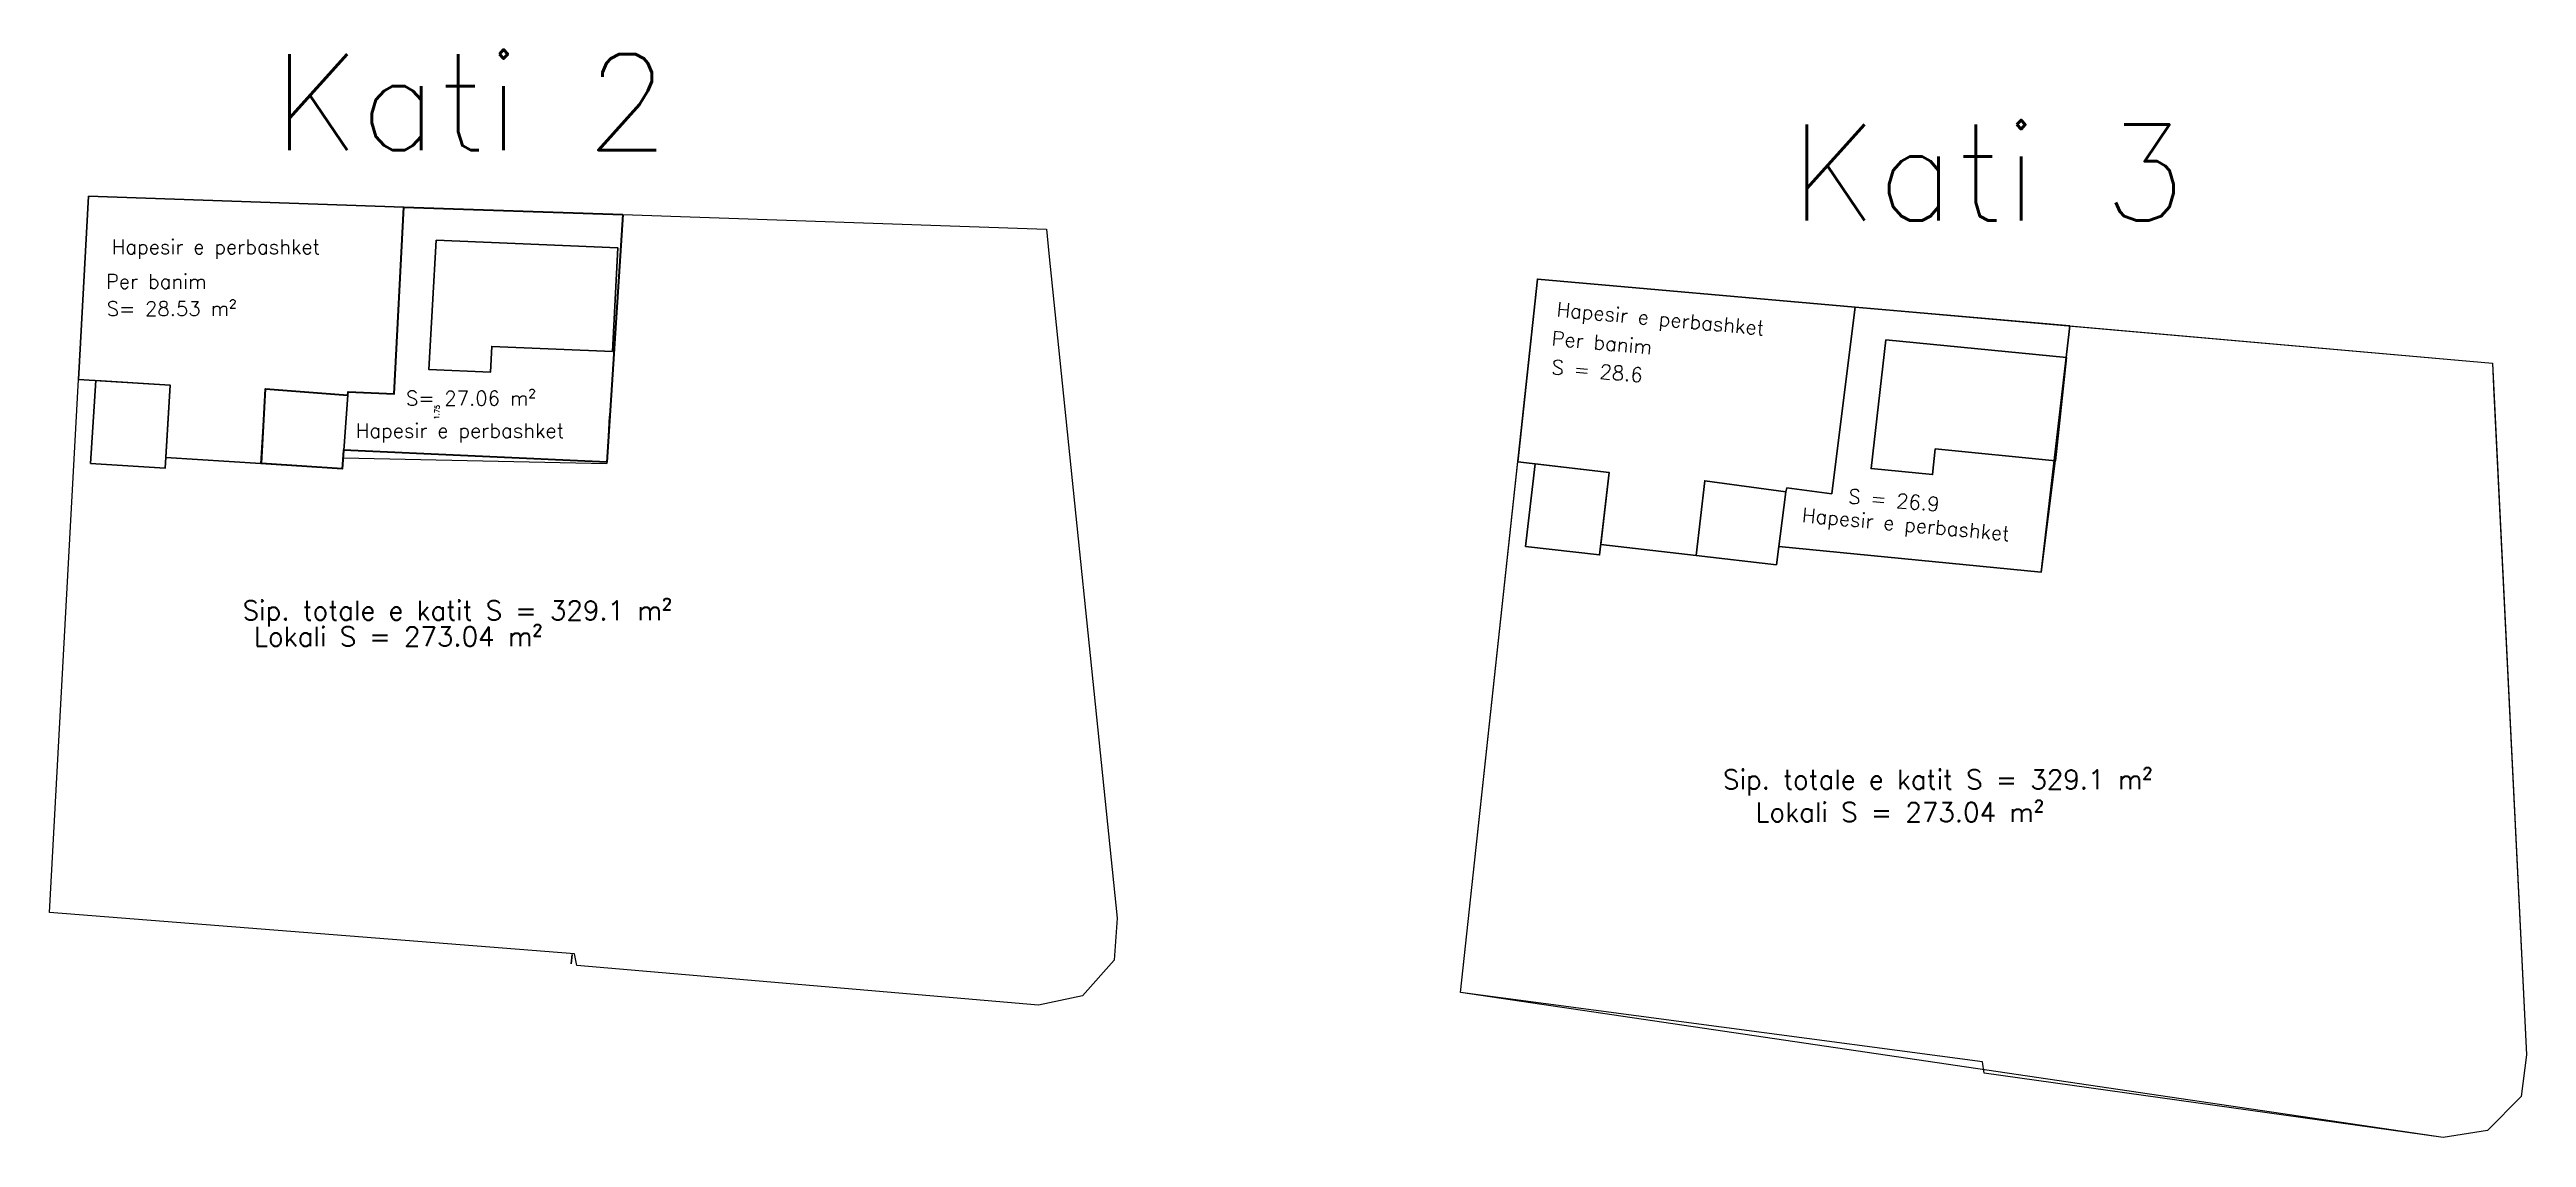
# Model space of a CAD drawing. Header units: metres. Extents: x 495 to 658, y 484 to 685.
# Drawn here: x 606.5 to 658, y 487.5 to 510.2 of the extents above; entities that cross this region are included whole.
import ezdxf

# ---------------------------------------------------------------- set-up
doc = ezdxf.new("R2010")
doc.units = ezdxf.units.M
for name, color, linetype, lineweight in [('etazha2', 3, 'Continuous', 30), ('etazha2_banjo', 4, 'Continuous', 30), ('etazha3', 5, 'Continuous', 30), ('etazha3_banjo', 4, 'Continuous', 30), ('Lifti', 32, 'Continuous', 30), ('Shkalle_hapsire', 9, 'Continuous', 30)]:
    doc.layers.add(name, color=color, linetype=linetype, lineweight=lineweight)
doc.layers.add('Etazha_label', color=1, linetype='Continuous')
doc.styles.get("Standard").update_dxf_attribs({"font": 'simplex.shx'})
doc.dimstyles.get("Standard").update_dxf_attribs({"dimtxt": 0.1, "dimasz": 0.18, "dimexe": 0.18, "dimexo": 0.0625, "dimgap": 0.09, "dimtad": 0, "dimzin": 0, "dimdsep": 46, "dimtxsty": 'Standard', "dimcen": 0.09, "dimse1": 1, "dimse2": 1, "dimsd1": 1, "dimsd2": 1, "dimadec": 0, "dimazin": 0, "dimtfac": 1, "dimtofl": 0, "dimtmove": 0, "dimatfit": 3, "dimfxl": 1, "dimtolj": 1, "dimtzin": 0, "dimarcsym": 0})

msp = doc.modelspace()

# ---------------------------------------------------------------- texts
at = {"layer": 'Etazha_label', "attachment_point": 1}
for s, width, insert, char_height in [('Kati 2', 15.31368, (611.101, 510.079), 2), ('Kati 3', 15.31368, (642.665, 508.611), 2), ('Hapesir e perbashket', 8.47649, (607.748, 506.216), 0.3), ('Per banim', 8.47649, (607.627, 505.495), 0.3), ('S= 28.53 m²', 8.47649, (607.645, 504.929), 0.3), ('S= 27.06 m²', 8.47649, (613.871, 503.065), 0.3), ('Hapesir e perbashket', 8.47649, (612.824, 502.391), 0.3), ('Sip. totale e katit S = 329.1 m²', 15.31368, (610.47, 498.697), 0.4), ('Lokali S = 273.04 m²', 15.31368, (610.708, 498.153), 0.4), ('Sip. totale e katit S = 329.1 m²', 15.31368, (641.264, 495.177), 0.4), ('Lokali S = 273.04 m²', 15.31368, (641.939, 494.495), 0.4)]:
    msp.add_mtext_dynamic_manual_height_columns(s, width=width, gutter_width=1, heights=[0], dxfattribs=dict(at, insert=insert, char_height=char_height))
at = {"layer": 'Etazha_label', "char_height": 0.3, "attachment_point": 1, "rotation": 354.7783}
for s, insert in [('Hapesir e perbashket', (637.818, 504.916)), ('Per banim', (637.715, 504.315)), ('S = 28.6', (637.715, 503.715)), ('S = 26.9', (643.887, 501.026)), ('Hapesir e perbashket', (642.925, 500.635))]:
    msp.add_mtext_dynamic_manual_height_columns(s, width=8.47649, gutter_width=1, heights=[0], dxfattribs=dict(at, insert=insert))

# ---------------------------------------------------------------- blocks, each defined once
blk = doc.blocks.new('*D107')
at = {"layer": 'Defpoints', "color": 0, "transparency": 16777216}
for p in [(614.346, 503.509, 89.964), (614.267, 501.756, 89.964), (614.474, 501.747)]:
    blk.add_point(p, dxfattribs=at)
at = {"color": 0, "transparency": 16777216, "insert": (614.513, 502.623), "char_height": 0.1, "attachment_point": 5, "rotation": 87.4201}
blk.add_mtext('\\A1;1.75', dxfattribs=at)

# ---------------------------------------------------------------- dimensions: what is measured, and where the dimension line sits
at = {"color": 5}
dim = msp.add_aligned_dim(p1=(614.346, 503.509, 89.964), p2=(614.267, 501.756, 89.964), distance=0.207, dimstyle='Standard', dxfattribs=at)
dim.commit()
dim.dimension.update_dxf_attribs({"geometry": '*D107', "text_midpoint": (614.513, 502.623)})

# ---------------------------------------------------------------- linework, layer by layer
at = {"color": 2, "lineweight": 30, "elevation": 89.964, "flags": 128}
msp.add_lwpolyline([(607.264, 507.122), (607.057, 503.303), (608.967, 503.183), (608.873, 501.678), (610.852, 501.553), (610.95, 503.113), (612.661, 502.978), (612.663, 502.978), (612.669, 503.05), (613.622, 503.005), (613.823, 506.894), (607.264, 507.122)], dxfattribs=at)
at = {"color": 2, "elevation": 89.964, "flags": 128}
msp.add_lwpolyline([(607.057, 503.303), (608.967, 503.183), (608.873, 501.678), (610.865, 501.553), (612.544, 501.447), (612.573, 501.832), (618.05, 501.585), (618.377, 506.737), (627.192, 506.431), (627.244, 505.929), (628.665, 492.087), (628.601, 491.217), (627.939, 490.472), (627.027, 490.277), (617.421, 491.107), (617.373, 491.345), (606.455, 492.209), (607.057, 503.303)], dxfattribs=at)
at = {"color": 1, "lineweight": 35, "elevation": 89.964, "flags": 128}
msp.add_lwpolyline([(618.377, 506.737), (618.05, 501.585), (612.573, 501.832), (612.544, 501.447), (610.865, 501.553), (610.95, 503.113), (612.661, 502.978), (612.663, 502.978), (612.669, 503.05), (613.622, 503.005), (613.823, 506.894), (618.377, 506.737)], dxfattribs=at)
at = {"color": 5, "flags": 128}
msp.add_lwpolyline([(637.406, 505.393), (657.269, 503.645), (657.978, 489.243), (657.868, 488.378), (657.168, 487.669), (656.247, 487.523), (635.806, 490.544)], close=True, dxfattribs=at)
at = {"color": 2, "lineweight": 30, "flags": 128}
msp.add_lwpolyline([(644.012, 504.812), (643.527, 500.925), (642.594, 501.046), (642.572, 500.967), (640.887, 501.196), (640.706, 499.641), (638.723, 499.871), (638.897, 501.369), (636.996, 501.59), (637.406, 505.393)], close=True, dxfattribs=at)
at = {"color": 2, "flags": 128}
msp.add_lwpolyline([(636.996, 501.59), (638.897, 501.369), (638.723, 499.871), (640.706, 499.641), (642.377, 499.446), (642.426, 499.829), (647.883, 499.292), (648.482, 504.418), (657.269, 503.645), (657.294, 503.141), (657.978, 489.243), (657.868, 488.378), (657.168, 487.669), (656.247, 487.523), (646.698, 488.861), (646.663, 489.102), (635.806, 490.544), (636.996, 501.59)], dxfattribs=at)
at = {"color": 1, "lineweight": 30, "flags": 128}
msp.add_lwpolyline([(648.482, 504.418), (647.883, 499.292), (642.426, 499.829), (642.377, 499.446), (640.706, 499.641), (640.887, 501.196), (642.572, 500.967), (642.594, 501.046), (643.527, 500.925), (643.95, 504.315), (644.012, 504.812), (648.482, 504.418)], dxfattribs=at)
at = {"color": 5, "elevation": 89.964, "flags": 128}
for points in [[(612.661, 502.978), (612.663, 502.978)], [(618.095, 502.538), (618.046, 501.553)], [(612.564, 501.671), (618.046, 501.553)]]:
    msp.add_lwpolyline(points, dxfattribs=at)
at = {"color": 5, "flags": 128}
for points in [[(644.346, 501.449), (645.623, 501.323)], [(648.176, 501.613), (647.883, 499.292)], [(642.426, 499.829), (647.883, 499.292)]]:
    msp.add_lwpolyline(points, dxfattribs=at)
at = {"layer": 'etazha2', "flags": 128}
msp.add_lwpolyline([(617.305, 491.142), (617.325, 491.332)], dxfattribs=at)
at = {"layer": 'etazha2_banjo', "elevation": 89.964, "flags": 128}
msp.add_lwpolyline([(607.309, 501.554), (607.42, 503.28), (608.967, 503.183), (608.859, 501.456)], close=True, dxfattribs=at)
at = {"layer": 'etazha3', "flags": 128}
msp.add_lwpolyline([(642.572, 500.967), (640.887, 501.196)], dxfattribs=at)
at = {"layer": 'etazha3_banjo', "flags": 128}
msp.add_lwpolyline([(637.155, 499.83), (637.358, 501.548), (638.897, 501.369), (638.698, 499.651)], close=True, dxfattribs=at)
at = {"layer": 'Lifti', "elevation": 89.964, "flags": 128}
msp.add_lwpolyline([(612.661, 502.978), (610.95, 503.113), (610.852, 501.553), (612.547, 501.447)], close=True, dxfattribs=at)
at = {"layer": 'Lifti', "flags": 128}
msp.add_lwpolyline([(640.887, 501.196), (642.572, 500.967), (642.377, 499.446), (640.706, 499.641)], close=True, dxfattribs=at)
at = {"layer": 'Shkalle_hapsire', "elevation": 89.964, "flags": 128}
msp.add_lwpolyline([(614.5, 506.205), (614.346, 503.509), (615.627, 503.456), (615.655, 503.994), (618.162, 503.89), (618.273, 506.048)], close=True, dxfattribs=at)
at = {"layer": 'Shkalle_hapsire', "flags": 128}
msp.add_lwpolyline([(644.653, 504.131), (644.346, 501.449), (645.623, 501.323), (645.681, 501.859), (648.178, 501.613), (648.411, 503.761)], close=True, dxfattribs=at)

msp.set_redraw_order([(e.dxf.handle, doc.entitydb.next_handle()) for e in msp.query("TEXT MTEXT ATTDEF DIMENSION ARC_DIMENSION")])  # texts and dimensions are drawn at this point

doc.saveas('drawing.dxf')
